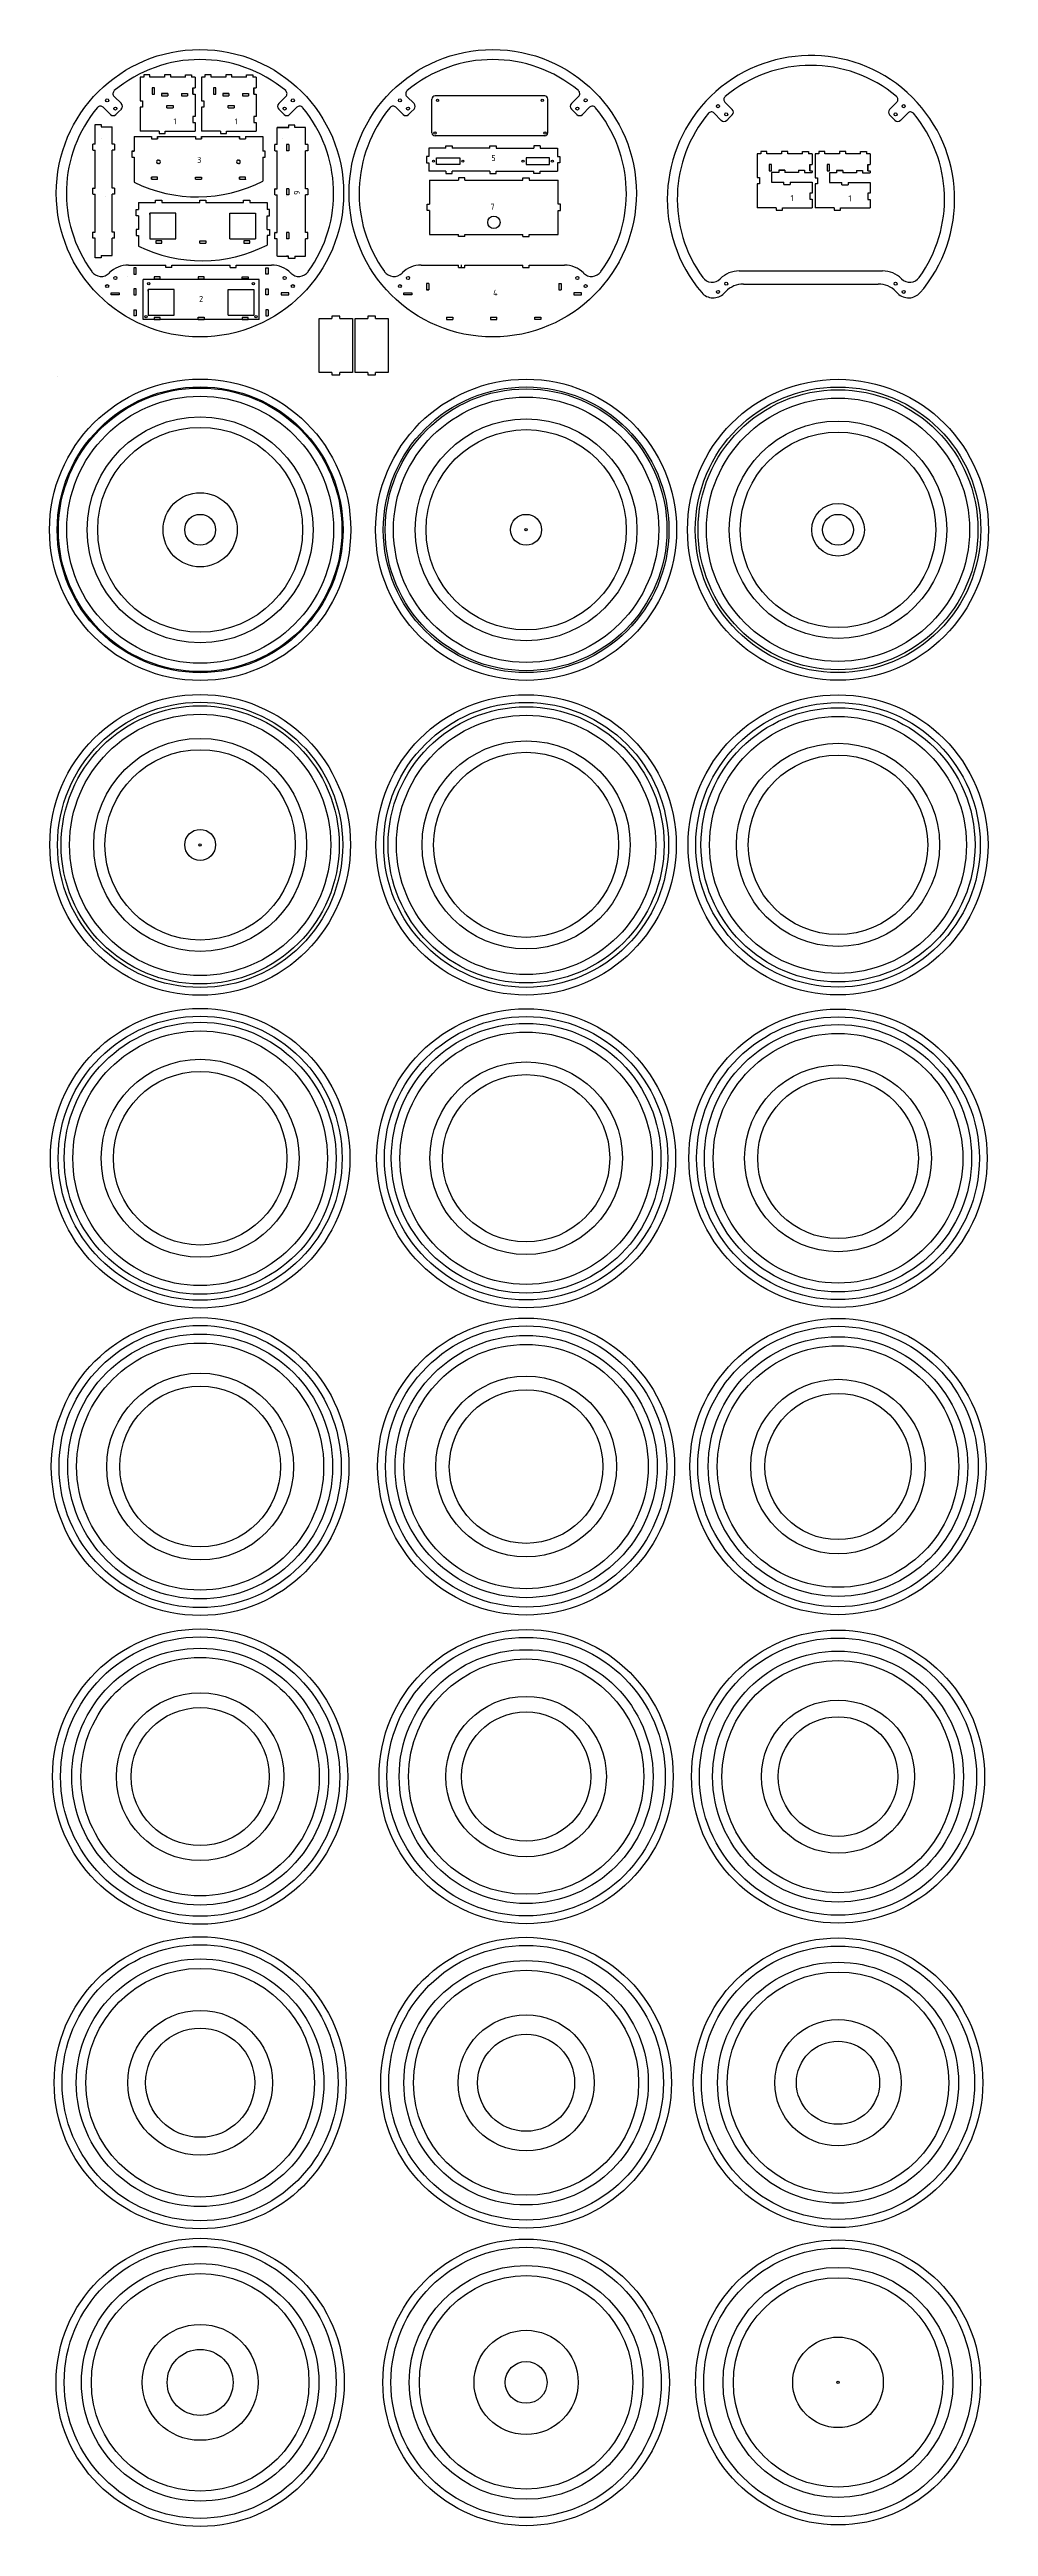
# Model space of a CAD drawing. Header units: millimetres. Extents: x -5261 to 3889, y -3405 to 1689.
# Drawn here: x 1197 to 2412, y -3270 to -65 of the extents above; entities that cross this region are included whole.
import ezdxf

# ---------------------------------------------------------------- set-up
doc = ezdxf.new("R2010")
doc.units = ezdxf.units.MM
doc.layers.add('Capa1', color=7, linetype='Continuous')
doc.layers.add('Predeterminado', color=7, linetype='Continuous')

msp = doc.modelspace()

# ---------------------------------------------------------------- texts
at = {"layer": 'Predeterminado', "char_height": 7.8, "attachment_point": 1}
for s, insert, width in [('{\\fSolid Edge ISO|b0||i0||c0|p34;\\C7;\\H7.8;\\W1.;1}', (1357.1, -153.9), 3.51), ('{\\fSolid Edge ISO|b0||i0||c0|p34;\\C7;\\H7.8;\\W1.;1}', (1436.4, -153.9), 3.51), ('{\\fSolid Edge ISO|b0||i0||c0|p34;\\C7;\\H7.8;\\W1.;3}', (1387.8, -203.7), 4.485), ('{\\fSolid Edge ISO|b0||i0||c0|p34;\\C7;\\H7.8;\\W1.;5}', (1768.7, -201.2), 4.875), ('{\\fSolid Edge ISO|b0||i0||c0|p34;\\C7;\\H7.8;\\W1.;1}', (2156.1, -253.1), 3.51), ('{\\fSolid Edge ISO|b0||i0||c0|p34;\\C7;\\H7.8;\\W1.;1}', (2231.1, -253.3), 3.51), ('{\\fSolid Edge ISO|b0||i0||c0|p34;\\C7;\\H7.8;\\W1.;7}', (1767.5, -264.2), 5.46), ('{\\fSolid Edge ISO|b0||i0||c0|p34;\\C7;\\H7.8;\\W1.;2}', (1390.3, -383.6), 5.265), ('{\\fSolid Edge ISO|b0||i0||c0|p34;\\C7;\\H7.8;\\W1.;4}', (1771, -375.7), 5.07)]:
    msp.add_mtext(s, dxfattribs=dict(at, insert=insert, width=width))
at = {"layer": 'Predeterminado', "insert": (1520.9, -247.3), "char_height": 7.8, "width": 5.265, "attachment_point": 1, "rotation": 270}
msp.add_mtext('{\\fSolid Edge ISO|b0||i0||c0|p34;\\C7;\\H7.8;\\W1.;6}', dxfattribs=at)

# ---------------------------------------------------------------- linework, layer by layer
at = {"layer": 'Capa1', "color": 7, "linetype": 'Continuous'}
for p, q in [((1276.7, -382.4), (1276.7, -379.4)), ((1276.7, -379.4), (1286.7, -379.4)), ((1286.7, -382.4), (1276.7, -382.4)), ((1286.7, -379.4), (1286.7, -382.4)), ((1506.4, -379.4), (1496.4, -379.4)), ((1496.4, -379.4), (1496.4, -382.4)), ((1496.4, -382.4), (1506.4, -382.4)), ((1506.4, -382.4), (1506.4, -379.4)), ((1655.6, -382.4), (1655.6, -379.4)), ((1655.6, -379.4), (1665.6, -379.4)), ((1665.6, -382.4), (1655.6, -382.4)), ((1665.6, -379.4), (1665.6, -382.4)), ((1885.4, -379.4), (1875.4, -379.4)), ((1875.4, -379.4), (1875.4, -382.4)), ((1875.4, -382.4), (1885.4, -382.4)), ((1885.4, -382.4), (1885.4, -379.4)), ((1545.9, -412.8), (1562.4, -412.8)), ((1545.9, -482.8), (1545.9, -412.8)), ((1572.4, -409.8), (1562.4, -409.8)), ((1562.4, -409.8), (1562.4, -412.8)), ((1572.4, -412.8), (1572.4, -409.8)), ((1572.4, -412.8), (1588.9, -412.8)), ((1588.9, -412.8), (1588.9, -482.8)), ((1592.3, -412.8), (1608.8, -412.8)), ((1592.3, -482.8), (1592.3, -412.8)), ((1618.8, -409.8), (1608.8, -409.8)), ((1608.8, -409.8), (1608.8, -412.8)), ((1618.8, -412.8), (1618.8, -409.8)), ((1618.8, -412.8), (1635.3, -412.8)), ((1635.3, -412.8), (1635.3, -482.8)), ((1562.4, -482.8), (1545.9, -482.8)), ((1562.4, -482.8), (1562.4, -485.8)), ((1562.4, -485.8), (1572.4, -485.8)), ((1572.4, -485.8), (1572.4, -482.8)), ((1588.9, -482.8), (1572.4, -482.8)), ((1608.8, -482.8), (1592.3, -482.8)), ((1608.8, -482.8), (1608.8, -485.8)), ((1608.8, -485.8), (1618.8, -485.8)), ((1618.8, -485.8), (1618.8, -482.8)), ((1635.3, -482.8), (1618.8, -482.8))]:
    msp.add_line(p, q, dxfattribs=at)
for centre, radius in [((1391.7, -686.3), 195), ((1391.7, -686.3), 185), ((1391.7, -686.3), 183.5), ((1813.7, -686.3), 194.9), ((1813.7, -686.3), 184.9), ((1813.7, -686.3), 182.4), ((2217.5, -686.3), 194.8), ((2217.5, -686.3), 184.8), ((2217.5, -686.3), 181.2), ((1391.7, -686.3), 172.8), ((1391.7, -686.3), 146.2), ((1813.7, -686.3), 171.7), ((1813.7, -686.3), 143.5), ((2217.5, -686.3), 170.4), ((1391.7, -686.3), 132.6), ((1813.7, -686.3), 129.6), ((2217.5, -686.3), 140.7), ((2217.5, -686.3), 126.5), ((1391.7, -686.3), 48), ((1391.7, -686.3), 20), ((1813.7, -686.3), 20), ((2217.5, -686.3), 34.1), ((2217.5, -686.3), 20), ((1813.7, -686.3), 1.5), ((1391.7, -1094.1), 194.6), ((1391.7, -1094.1), 184.6), ((1391.7, -1094.1), 180), ((1391.7, -1094.1), 169.1), ((1813.7, -1094.1), 194.4), ((1813.7, -1094.1), 184.4), ((1813.7, -1094.1), 178.7), ((1813.7, -1094.1), 167.8), ((2217.5, -1094.1), 194.2), ((2217.5, -1094.1), 184.1), ((2217.5, -1094.1), 177.4), ((2217.5, -1094.1), 166.3), ((1391.7, -1094.1), 137.8), ((1813.7, -1094.1), 134.7), ((1391.7, -1094.1), 123.2), ((1813.7, -1094.1), 119.8), ((2217.5, -1094.1), 131.5), ((2217.5, -1094.1), 116.1), ((1391.7, -1094.1), 20), ((1391.7, -1094.1), 1.5), ((1391.7, -1499.7), 193.9), ((1813.7, -1499.7), 193.5), ((2217.5, -1499.7), 193.1), ((1391.7, -1499.7), 183.8), ((1391.7, -1499.7), 176), ((1391.7, -1499.7), 164.8), ((1813.7, -1499.7), 183.4), ((1813.7, -1499.7), 174.5), ((1813.7, -1499.7), 163.3), ((2217.5, -1499.7), 183), ((2217.5, -1499.7), 173), ((2217.5, -1499.7), 161.6), ((1391.7, -1499.7), 128.1), ((1813.7, -1499.7), 124.6), ((1391.7, -1499.7), 112.3), ((1813.7, -1499.7), 108.3), ((2217.5, -1499.7), 120.9), ((2217.5, -1499.7), 104), ((1391.7, -1898.7), 192.7), ((1391.7, -1898.7), 182.6), ((1391.7, -1898.7), 171.4), ((1813.7, -1898.7), 192.2), ((1813.7, -1898.7), 182), ((1813.7, -1898.7), 169.7), ((2217.5, -1898.7), 191.7), ((2217.5, -1898.7), 181.5), ((2217.5, -1898.7), 168), ((1391.7, -1898.7), 159.9), ((1813.7, -1898.7), 158.1), ((2217.5, -1898.7), 156.3), ((1391.7, -1898.7), 120.9), ((1391.7, -1898.7), 104), ((1813.7, -1898.7), 117), ((2217.5, -1898.7), 112.9), ((1813.7, -1898.7), 99.4), ((2217.5, -1898.7), 94.6), ((1391.7, -2300), 191.1), ((1813.7, -2300), 190.4), ((2217.5, -2300), 189.7), ((1391.7, -2300), 180.8), ((1391.7, -2300), 166.2), ((1391.7, -2300), 154.3), ((1813.7, -2300), 180.2), ((1813.7, -2300), 164.3), ((1813.7, -2300), 152.3), ((2217.5, -2300), 179.4), ((2217.5, -2300), 162.4), ((2217.5, -2300), 150.2), ((1391.7, -2300), 108.5), ((1391.7, -2300), 89.3), ((1813.7, -2300), 103.9), ((2217.5, -2300), 99), ((1813.7, -2300), 83.7), ((2217.5, -2300), 77.5), ((1391.7, -2696.2), 189), ((1391.7, -2696.2), 178.7), ((1813.7, -2696.2), 188.2), ((1813.7, -2696.2), 177.8), ((2217.5, -2696.2), 187.4), ((2217.5, -2696.2), 176.9), ((1391.7, -2696.2), 160.3), ((1391.7, -2696.2), 148), ((1813.7, -2696.2), 158.2), ((1813.7, -2696.2), 145.7), ((2217.5, -2696.2), 156), ((2217.5, -2696.2), 143.3), ((1391.7, -2696.2), 93.7), ((1391.7, -2696.2), 70.6), ((1813.7, -2696.2), 88), ((2217.5, -2696.2), 81.8), ((1813.7, -2696.2), 62.8), ((2217.5, -2696.2), 53.8), ((1391.7, -3084), 186.5), ((1391.7, -3084), 176), ((1813.7, -3084), 185.5), ((1813.7, -3084), 175), ((2217.5, -3084), 184.5), ((2217.5, -3084), 173.9), ((1391.7, -3084), 153.7), ((1391.7, -3084), 140.8), ((1813.7, -3084), 151.3), ((1813.7, -3084), 138.2), ((2217.5, -3084), 148.8), ((2217.5, -3084), 135.5), ((1391.7, -3084), 75), ((1391.7, -3084), 42.7), ((1813.7, -3084), 67.4), ((2217.5, -3084), 58.6), ((1813.7, -3084), 27.1), ((2217.5, -3084), 1.5)]:
    msp.add_circle(centre, radius, dxfattribs=at)
at = {"layer": 'Predeterminado', "color": 7, "linetype": 'Continuous'}
for p, q in [((1289.7, -134.7), (1280.3, -125.3)), ((1318.6, -100.3), (1314.1, -100.3)), ((1314.1, -100.3), (1314.1, -131.3)), ((1326.6, -97.3), (1318.6, -97.3)), ((1318.6, -97.3), (1318.6, -100.3)), ((1326.6, -100.3), (1326.6, -97.3)), ((1332.6, -100.3), (1326.6, -100.3)), ((1345.6, -100.3), (1326.6, -100.3)), ((1332.6, -114.3), (1329.6, -114.3)), ((1329.6, -114.3), (1329.6, -122.3)), ((1329.6, -122.3), (1332.6, -122.3)), ((1332.6, -122.3), (1332.6, -114.3)), ((1341.7, -121.8), (1349.7, -121.8)), ((1349.7, -121.8), (1341.7, -121.8)), ((1341.7, -121.8), (1341.7, -124.8)), ((1341.7, -124.8), (1349.7, -124.8)), ((1353.6, -97.3), (1345.6, -97.3)), ((1345.6, -97.3), (1345.6, -100.3)), ((1349.7, -121.8), (1349.7, -124.8)), ((1353.6, -100.3), (1353.6, -97.3)), ((1372.6, -100.3), (1353.6, -100.3)), ((1367.4, -121.8), (1367.4, -124.8)), ((1367.4, -121.8), (1375.2, -121.8)), ((1367.4, -124.8), (1375.2, -124.8)), ((1372.6, -100.3), (1372.6, -97.3)), ((1372.6, -97.3), (1380.6, -97.3)), ((1375.2, -121.8), (1375.2, -124.8)), ((1380.6, -97.3), (1380.6, -100.3)), ((1385.1, -100.3), (1380.6, -100.3)), ((1382.1, -114.3), (1385.1, -114.3)), ((1382.1, -122.3), (1382.1, -114.3)), ((1382.1, -114.3), (1382.1, -122.3)), ((1382.1, -122.3), (1385.1, -122.3)), ((1385.1, -100.3), (1385.1, -114.3)), ((1385.1, -122.3), (1385.1, -124.8)), ((1385.1, -124.8), (1385.1, -137.3)), ((1397.9, -100.3), (1393.4, -100.3)), ((1393.4, -100.3), (1393.4, -131.3)), ((1405.9, -97.3), (1397.9, -97.3)), ((1397.9, -97.3), (1397.9, -100.3)), ((1405.9, -100.3), (1405.9, -97.3)), ((1411.9, -100.3), (1405.9, -100.3)), ((1424.9, -100.3), (1405.9, -100.3)), ((1411.9, -114.3), (1408.9, -114.3)), ((1408.9, -114.3), (1408.9, -122.3)), ((1408.9, -122.3), (1411.9, -122.3)), ((1411.9, -122.3), (1411.9, -114.3)), ((1421, -121.8), (1429, -121.8)), ((1429, -121.8), (1421, -121.8)), ((1421, -121.8), (1421, -124.8)), ((1421, -124.8), (1429, -124.8)), ((1432.9, -97.3), (1424.9, -97.3)), ((1424.9, -97.3), (1424.9, -100.3)), ((1429, -121.8), (1429, -124.8)), ((1432.9, -100.3), (1432.9, -97.3)), ((1451.9, -100.3), (1432.9, -100.3)), ((1446.7, -121.8), (1446.7, -124.8)), ((1446.7, -121.8), (1454.5, -121.8)), ((1446.7, -124.8), (1454.5, -124.8)), ((1451.9, -100.3), (1451.9, -97.3)), ((1451.9, -97.3), (1459.9, -97.3)), ((1454.5, -121.8), (1454.5, -124.8)), ((1459.9, -97.3), (1459.9, -100.3)), ((1464.4, -100.3), (1459.9, -100.3)), ((1461.4, -114.3), (1464.4, -114.3)), ((1461.4, -122.3), (1461.4, -114.3)), ((1461.4, -114.3), (1461.4, -122.3)), ((1461.4, -122.3), (1464.4, -122.3)), ((1464.4, -100.3), (1464.4, -114.3)), ((1464.4, -122.3), (1464.4, -124.8)), ((1464.4, -124.8), (1464.4, -137.3)), ((1493.4, -134.7), (1502.8, -125.3)), ((1668.6, -134.7), (1659.3, -125.3)), ((1837.8, -124.8), (1695.8, -124.8)), ((1872.4, -134.7), (1881.7, -125.3)), ((1275.5, -148.9), (1266.1, -139.5)), ((1286.1, -145.3), (1282.6, -148.9)), ((1286.1, -145.3), (1289.7, -141.8)), ((1314.1, -131.3), (1317.1, -131.3)), ((1314.1, -139.3), (1314.1, -170.3)), ((1317.1, -139.3), (1314.1, -139.3)), ((1317.1, -131.3), (1317.1, -139.3)), ((1348.6, -140.3), (1348.6, -137.3)), ((1348.6, -137.3), (1356.6, -137.3)), ((1348.6, -140.3), (1356.6, -140.3)), ((1356.6, -137.3), (1356.6, -140.3)), ((1385.1, -151.3), (1382.1, -151.3)), ((1382.1, -151.3), (1382.1, -159.3)), ((1382.1, -159.3), (1385.1, -159.3)), ((1385.1, -137.3), (1385.1, -151.3)), ((1385.1, -159.3), (1385.1, -170.3)), ((1393.4, -131.3), (1396.4, -131.3)), ((1393.4, -139.3), (1393.4, -170.3)), ((1396.4, -139.3), (1393.4, -139.3)), ((1396.4, -131.3), (1396.4, -139.3)), ((1427.9, -140.3), (1427.9, -137.3)), ((1427.9, -137.3), (1435.9, -137.3)), ((1427.9, -140.3), (1435.9, -140.3)), ((1435.9, -137.3), (1435.9, -140.3)), ((1464.4, -151.3), (1461.4, -151.3)), ((1461.4, -151.3), (1461.4, -159.3)), ((1461.4, -159.3), (1464.4, -159.3)), ((1464.4, -137.3), (1464.4, -151.3)), ((1464.4, -159.3), (1464.4, -170.3)), ((1496.9, -145.3), (1493.4, -141.8)), ((1496.9, -145.3), (1500.5, -148.9)), ((1507.5, -148.9), (1516.9, -139.5)), ((1654.5, -148.9), (1645.1, -139.5)), ((1665.1, -145.3), (1661.6, -148.9)), ((1665.1, -145.3), (1668.6, -141.8)), ((1691.8, -172.5), (1691.8, -128.8)), ((1841.8, -172.5), (1841.8, -128.8)), ((1875.9, -145.3), (1872.4, -141.8)), ((1875.9, -145.3), (1879.4, -148.9)), ((1886.5, -148.9), (1895.9, -139.5)), ((2066.4, -156.4), (2057, -147)), ((2066.4, -156.4), (2057, -147)), ((2080.5, -142.2), (2071.1, -132.8)), ((2080.5, -142.2), (2071.1, -132.8)), ((2077, -152.8), (2073.5, -156.4)), ((2077, -152.8), (2073.5, -156.4)), ((2077, -152.8), (2080.5, -149.3)), ((2077, -152.8), (2080.5, -149.3)), ((2284.2, -142.2), (2293.6, -132.8)), ((2284.2, -142.2), (2293.6, -132.8)), ((2287.8, -152.8), (2284.2, -149.3)), ((2287.8, -152.8), (2284.2, -149.3)), ((2287.8, -152.8), (2291.3, -156.4)), ((2287.8, -152.8), (2291.3, -156.4)), ((2298.4, -156.4), (2307.8, -147)), ((2298.4, -156.4), (2307.8, -147)), ((1253.2, -187), (1252.7, -187)), ((1252.7, -195), (1252.7, -187)), ((1255.7, -187), (1253.2, -187)), ((1255.7, -164.7), (1255.7, -161.7)), ((1255.7, -161.7), (1263.7, -161.7)), ((1255.7, -187), (1255.7, -164.7)), ((1263.5, -179.5), (1263.4, -179.6)), ((1263.7, -161.7), (1263.7, -164.7)), ((1263.7, -164.7), (1277.7, -164.7)), ((1277.7, -187), (1277.7, -164.7)), ((1280.7, -187), (1277.7, -187)), ((1280.7, -187), (1280.7, -195)), ((1306.3, -177.1), (1328.7, -177.1)), ((1306.3, -177.1), (1306.3, -196.1)), ((1338.6, -170.3), (1314.1, -170.3)), ((1328.7, -177.1), (1328.7, -180.1)), ((1328.7, -177.3), (1328.7, -180)), ((1328.7, -180.1), (1336.5, -180.1)), ((1336.5, -177.1), (1336.5, -180.1)), ((1336.5, -177.1), (1385.7, -177.1)), ((1336.5, -180), (1336.5, -177.3)), ((1338.6, -170.3), (1338.6, -173.3)), ((1338.6, -173.3), (1346.6, -173.3)), ((1346.6, -170.3), (1385.1, -170.3)), ((1346.6, -173.3), (1346.6, -170.3)), ((1385.7, -177.1), (1385.7, -180.1)), ((1385.7, -177.3), (1385.7, -180.1)), ((1385.7, -180.1), (1393.5, -180.1)), ((1385.7, -180.1), (1393.5, -180.1)), ((1417.9, -170.3), (1393.4, -170.3)), ((1393.5, -177.1), (1442.6, -177.1)), ((1393.5, -177.1), (1393.5, -180.1)), ((1393.5, -180.1), (1393.5, -177.3)), ((1417.9, -170.3), (1417.9, -173.3)), ((1417.9, -173.3), (1425.9, -173.3)), ((1425.9, -170.3), (1464.4, -170.3)), ((1425.9, -173.3), (1425.9, -170.3)), ((1442.6, -177.1), (1442.6, -180.1)), ((1442.6, -180), (1442.6, -177.3)), ((1442.6, -180.1), (1450.4, -180.1)), ((1450.4, -177.1), (1450.4, -180.1)), ((1450.4, -177.1), (1472.9, -177.1)), ((1450.4, -177.3), (1450.4, -180)), ((1472.9, -177.1), (1472.9, -196.1)), ((1488.7, -187.8), (1488.2, -187.8)), ((1488.2, -195.8), (1488.2, -187.8)), ((1491.2, -187.8), (1488.7, -187.8)), ((1491.7, -165.5), (1491.2, -165.5)), ((1491.2, -187.8), (1491.2, -165.5)), ((1506.2, -165.5), (1491.7, -165.5)), ((1491.7, -165.5), (1503.7, -165.5)), ((1498.2, -179.5), (1498.3, -179.6)), ((1503.7, -165.5), (1506.7, -165.5)), ((1506.7, -187.8), (1503.7, -187.8)), ((1503.7, -187.8), (1503.7, -195.8)), ((1514.2, -162.5), (1506.2, -162.5)), ((1506.2, -162.5), (1506.2, -165.5)), ((1506.7, -187.8), (1506.7, -195.8)), ((1514.2, -165.5), (1514.2, -162.5)), ((1528.2, -165.5), (1514.2, -165.5)), ((1528.2, -187.8), (1528.2, -165.5)), ((1531.2, -187.8), (1528.2, -187.8)), ((1531.2, -187.8), (1531.2, -195.8)), ((1709.8, -192.2), (1687.8, -192.2)), ((1687.8, -192.2), (1687.8, -203.2)), ((1837.8, -176.5), (1695.8, -176.5)), ((1709.8, -192.2), (1709.8, -189.2)), ((1709.8, -189.2), (1717.8, -189.2)), ((1717.8, -189.2), (1717.8, -192.2)), ((1766.8, -192.2), (1717.8, -192.2)), ((1766.8, -192.2), (1766.8, -189.2)), ((1766.8, -189.2), (1774.8, -189.2)), ((1774.8, -189.2), (1774.8, -192.2)), ((1774.8, -192.2), (1823.8, -192.2)), ((1831.8, -189.2), (1823.8, -189.2)), ((1823.8, -189.2), (1823.8, -192.2)), ((1831.8, -189.2), (1831.8, -192.2)), ((1831.8, -192.2), (1854.4, -192.2)), ((1854.4, -192.2), (1854.4, -203.2)), ((1253.2, -195), (1252.7, -195)), ((1253.2, -195), (1255.7, -195)), ((1255.7, -244), (1255.7, -195)), ((1280.7, -195), (1277.7, -195)), ((1277.7, -244), (1277.7, -195)), ((1303.3, -196.1), (1306.3, -196.1)), ((1306.3, -196.1), (1303.3, -196.1)), ((1303.3, -196.1), (1303.3, -204.1)), ((1303.3, -204.1), (1306.3, -204.1)), ((1306.3, -204.1), (1306.3, -232.6)), ((1337.9, -207.9), (1336.7, -207.9)), ((1337.9, -212.3), (1336.7, -212.3)), ((1337.9, -207.9), (1339.1, -207.9)), ((1337.9, -212.3), (1339.1, -212.3)), ((1441.2, -207.9), (1440, -207.9)), ((1441.2, -212.3), (1440, -212.3)), ((1441.2, -207.9), (1442.4, -207.9)), ((1441.2, -212.3), (1442.4, -212.3)), ((1475.9, -196.1), (1472.9, -196.1)), ((1472.9, -204.1), (1472.9, -232.6)), ((1472.9, -204.1), (1475.9, -204.1)), ((1475.9, -204.1), (1475.9, -196.1)), ((1488.7, -195.8), (1488.2, -195.8)), ((1488.7, -195.8), (1491.2, -195.8)), ((1491.2, -244.8), (1491.2, -195.8)), ((1506.7, -195.8), (1503.7, -195.8)), ((1531.2, -195.8), (1528.2, -195.8)), ((1528.2, -244.8), (1528.2, -195.8)), ((1687.8, -203.2), (1684.8, -203.2)), ((1684.8, -203.2), (1684.8, -211.2)), ((1684.8, -211.2), (1687.8, -211.2)), ((1687.8, -211.2), (1687.8, -222.2)), ((1709.8, -222.2), (1687.8, -222.2)), ((1697.8, -213.4), (1697.8, -204.9)), ((1697.8, -204.9), (1727.8, -204.9)), ((1727.8, -213.4), (1697.8, -213.4)), ((1709.8, -222.2), (1709.8, -225.2)), ((1766.8, -222.2), (1717.8, -222.2)), ((1717.8, -225.2), (1717.8, -222.2)), ((1727.8, -204.9), (1727.8, -213.4)), ((1766.8, -222.2), (1766.8, -225.2)), ((1774.8, -225.2), (1774.8, -222.2)), ((1774.8, -222.2), (1823.8, -222.2)), ((1843.8, -204.9), (1813.8, -204.9)), ((1813.8, -204.9), (1813.8, -213.4)), ((1813.8, -213.4), (1843.8, -213.4)), ((1823.8, -225.2), (1823.8, -222.2)), ((1831.8, -222.2), (1854.4, -222.2)), ((1831.8, -225.2), (1831.8, -222.2)), ((1843.8, -213.4), (1843.8, -204.9)), ((1854.4, -203.2), (1857.4, -203.2)), ((1854.4, -211.2), (1854.4, -222.2)), ((1857.4, -211.2), (1854.4, -211.2)), ((1857.4, -203.2), (1857.4, -211.2)), ((2117.5, -199.5), (2113, -199.5)), ((2113, -199.5), (2113, -230.5)), ((2125.5, -196.5), (2117.5, -196.5)), ((2117.5, -196.5), (2117.5, -199.5)), ((2125.5, -199.5), (2125.5, -196.5)), ((2131.5, -199.5), (2125.5, -199.5)), ((2144.5, -199.5), (2125.5, -199.5)), ((2131.5, -213.5), (2128.5, -213.5)), ((2128.5, -213.5), (2128.5, -221.5)), ((2128.5, -221.5), (2131.5, -221.5)), ((2131.5, -221.5), (2131.5, -213.5)), ((2131.5, -224), (2131.5, -236.5)), ((2140.7, -224), (2131.5, -224)), ((2140.7, -221), (2148.7, -221)), ((2148.7, -221), (2140.7, -221)), ((2140.7, -221), (2140.7, -224)), ((2152.5, -196.5), (2144.5, -196.5)), ((2144.5, -196.5), (2144.5, -199.5)), ((2148.7, -221), (2148.7, -224)), ((2166.3, -224), (2148.7, -224)), ((2152.5, -199.5), (2152.5, -196.5)), ((2171.5, -199.5), (2152.5, -199.5)), ((2166.3, -221), (2166.3, -224)), ((2166.3, -221), (2174.2, -221)), ((2171.5, -199.5), (2171.5, -196.5)), ((2171.5, -196.5), (2179.5, -196.5)), ((2174.2, -221), (2174.2, -224)), ((2174.2, -224), (2184, -224)), ((2179.5, -196.5), (2179.5, -199.5)), ((2184, -199.5), (2179.5, -199.5)), ((2181, -213.5), (2184, -213.5)), ((2181, -221.5), (2181, -213.5)), ((2181, -213.5), (2181, -221.5)), ((2181, -221.5), (2184, -221.5)), ((2184, -199.5), (2184, -213.5)), ((2184, -221.5), (2184, -224)), ((2192.6, -199.7), (2188.1, -199.7)), ((2188.1, -199.7), (2188.1, -230.7)), ((2200.6, -196.7), (2192.6, -196.7)), ((2192.6, -196.7), (2192.6, -199.7)), ((2200.6, -199.7), (2200.6, -196.7)), ((2206.6, -199.7), (2200.6, -199.7)), ((2219.6, -199.7), (2200.6, -199.7)), ((2206.6, -213.7), (2203.6, -213.7)), ((2203.6, -213.7), (2203.6, -221.7)), ((2203.6, -221.7), (2206.6, -221.7)), ((2206.6, -221.7), (2206.6, -213.7)), ((2206.6, -224.2), (2206.6, -236.7)), ((2215.7, -224.2), (2206.6, -224.2)), ((2215.7, -221.2), (2223.7, -221.2)), ((2223.7, -221.2), (2215.7, -221.2)), ((2215.7, -221.2), (2215.7, -224.2)), ((2227.6, -196.7), (2219.6, -196.7)), ((2219.6, -196.7), (2219.6, -199.7)), ((2223.7, -221.2), (2223.7, -224.2)), ((2241.4, -224.2), (2223.7, -224.2)), ((2227.6, -199.7), (2227.6, -196.7)), ((2246.6, -199.7), (2227.6, -199.7)), ((2241.4, -221.2), (2241.4, -224.2)), ((2241.4, -221.2), (2249.2, -221.2)), ((2246.6, -199.7), (2246.6, -196.7)), ((2246.6, -196.7), (2254.6, -196.7)), ((2249.2, -221.2), (2249.2, -224.2)), ((2249.2, -224.2), (2259.1, -224.2)), ((2254.6, -196.7), (2254.6, -199.7)), ((2259.1, -199.7), (2254.6, -199.7)), ((2256.1, -213.7), (2259.1, -213.7)), ((2256.1, -221.7), (2256.1, -213.7)), ((2256.1, -213.7), (2256.1, -221.7)), ((2256.1, -221.7), (2259.1, -221.7)), ((2259.1, -199.7), (2259.1, -213.7)), ((2259.1, -221.7), (2259.1, -224.2)), ((1253.2, -244), (1252.7, -244)), ((1252.7, -252), (1252.7, -244)), ((1253.2, -252), (1252.7, -252)), ((1253.2, -244), (1255.7, -244)), ((1253.2, -252), (1255.7, -252)), ((1255.7, -300.9), (1255.7, -252)), ((1268.8, -254.8), (1268.7, -254.8)), ((1280.7, -244), (1277.7, -244)), ((1277.7, -300.9), (1277.7, -252)), ((1280.7, -252), (1277.7, -252)), ((1280.7, -244), (1280.7, -252)), ((1306.3, -232.6), (1306.3, -236.5)), ((1328.7, -232.6), (1328.7, -229.8)), ((1336.5, -229.9), (1328.7, -229.9)), ((1328.7, -229.9), (1328.7, -232.6)), ((1328.7, -232.6), (1336.5, -232.6)), ((1336.5, -232.6), (1336.5, -229.9)), ((1336.5, -232.6), (1336.7, -232.6)), ((1336.7, -232.8), (1336.7, -232.6)), ((1385.7, -232.6), (1385.7, -229.8)), ((1385.7, -229.8), (1393.5, -229.8)), ((1385.7, -232.6), (1385.7, -229.8)), ((1385.7, -232.6), (1393.5, -232.6)), ((1393.5, -229.8), (1393.5, -232.6)), ((1393.5, -229.8), (1393.5, -232.6)), ((1442.6, -232.6), (1442.6, -229.8)), ((1450.4, -229.9), (1442.6, -229.9)), ((1442.6, -229.9), (1442.6, -232.6)), ((1442.6, -232.6), (1450.4, -232.6)), ((1450.4, -232.6), (1450.4, -229.9)), ((1450.4, -232.6), (1450.7, -232.6)), ((1450.7, -232.8), (1450.7, -232.6)), ((1456.5, -242.3), (1456.5, -242.3)), ((1472.9, -232.6), (1472.9, -235.1)), ((1488.7, -244.8), (1488.2, -244.8)), ((1488.2, -252.8), (1488.2, -244.8)), ((1488.7, -252.8), (1488.2, -252.8)), ((1488.7, -244.8), (1491.2, -244.8)), ((1488.7, -252.8), (1491.2, -252.8)), ((1491.2, -301.7), (1491.2, -252.8)), ((1503.5, -254.8), (1503.6, -254.8)), ((1506.7, -244.8), (1503.7, -244.8)), ((1503.7, -244.8), (1503.7, -252.8)), ((1506.7, -252.8), (1503.7, -252.8)), ((1506.7, -244.8), (1506.7, -252.8)), ((1531.2, -244.8), (1528.2, -244.8)), ((1528.2, -301.7), (1528.2, -252.8)), ((1531.2, -252.8), (1528.2, -252.8)), ((1531.2, -244.8), (1531.2, -252.8)), ((1688.7, -233.9), (1688.7, -264.9)), ((1688.7, -233.9), (1726.3, -233.9)), ((1709.8, -225.2), (1717.8, -225.2)), ((1734.3, -230.9), (1726.3, -230.9)), ((1726.3, -230.9), (1726.3, -233.9)), ((1734.3, -233.9), (1734.3, -230.9)), ((1734.3, -233.9), (1809.6, -233.9)), ((1766.8, -225.2), (1774.8, -225.2)), ((1809.6, -233.9), (1809.6, -230.9)), ((1809.6, -230.9), (1817.6, -230.9)), ((1817.6, -230.9), (1817.6, -233.9)), ((1817.6, -233.9), (1855.3, -233.9)), ((1831.8, -225.2), (1823.8, -225.2)), ((1855.3, -264.9), (1855.3, -233.9)), ((2113, -230.5), (2116, -230.5)), ((2113, -238.5), (2113, -269.5)), ((2116, -238.5), (2113, -238.5)), ((2116, -230.5), (2116, -238.5)), ((2131.5, -236.5), (2147.5, -236.5)), ((2147.5, -239.5), (2147.5, -236.5)), ((2147.5, -239.5), (2155.5, -239.5)), ((2155.5, -236.5), (2155.5, -239.5)), ((2155.5, -236.5), (2184, -236.5)), ((2184, -250.5), (2181, -250.5)), ((2181, -250.5), (2181, -258.5)), ((2184, -236.5), (2184, -250.5)), ((2188.1, -230.7), (2191.1, -230.7)), ((2188.1, -238.7), (2188.1, -269.7)), ((2191.1, -238.7), (2188.1, -238.7)), ((2191.1, -230.7), (2191.1, -238.7)), ((2206.6, -236.7), (2222.6, -236.7)), ((2222.6, -239.7), (2222.6, -236.7)), ((2222.6, -239.7), (2230.6, -239.7)), ((2230.6, -236.7), (2230.6, -239.7)), ((2230.6, -236.7), (2259.1, -236.7)), ((2259.1, -250.7), (2256.1, -250.7)), ((2256.1, -250.7), (2256.1, -258.7)), ((2259.1, -236.7), (2259.1, -250.7)), ((1308.8, -279.9), (1308.8, -271.9)), ((1308.8, -271.9), (1311.8, -271.9)), ((1311.8, -279.9), (1308.8, -279.9)), ((1311.8, -262.7), (1334.1, -262.7)), ((1311.8, -262.7), (1311.8, -271.9)), ((1311.8, -279.9), (1311.8, -297.5)), ((1326.7, -276.3), (1326.7, -309.7)), ((1360.1, -276.3), (1326.7, -276.3)), ((1339.2, -276.3), (1326.7, -276.3)), ((1326.7, -278.4), (1326.7, -276.3)), ((1334.1, -262.7), (1334.1, -259.7)), ((1334.1, -259.7), (1342.1, -259.7)), ((1342.1, -259.7), (1342.1, -262.7)), ((1342.1, -262.7), (1391.1, -262.7)), ((1360.1, -309.7), (1360.1, -276.3)), ((1391.1, -262.7), (1391.1, -259.7)), ((1391.1, -259.7), (1399.1, -259.7)), ((1399.1, -259.7), (1399.1, -262.7)), ((1399.1, -262.7), (1448, -262.7)), ((1430.1, -309.7), (1430.1, -276.3)), ((1430.1, -276.3), (1463.4, -276.3)), ((1448, -262.7), (1448, -259.7)), ((1448, -259.7), (1456, -259.7)), ((1456, -259.7), (1456, -262.7)), ((1456, -262.7), (1478.4, -262.7)), ((1463.4, -276.3), (1463.4, -309.7)), ((1478.4, -262.7), (1478.4, -271.9)), ((1481.4, -271.9), (1478.4, -271.9)), ((1478.4, -297.5), (1478.4, -279.9)), ((1478.4, -279.9), (1481.4, -279.9)), ((1481.4, -279.9), (1481.4, -271.9)), ((1685.7, -272.9), (1685.7, -264.9)), ((1685.7, -264.9), (1688.7, -264.9)), ((1688.7, -272.9), (1685.7, -272.9)), ((1688.7, -272.9), (1688.7, -303.9)), ((1858.3, -264.9), (1855.3, -264.9)), ((1855.3, -272.9), (1858.3, -272.9)), ((1855.3, -303.9), (1855.3, -272.9)), ((1858.3, -272.9), (1858.3, -264.9)), ((2137.5, -269.5), (2113, -269.5)), ((2137.5, -269.5), (2137.5, -272.5)), ((2137.5, -272.5), (2145.5, -272.5)), ((2145.5, -269.5), (2184, -269.5)), ((2145.5, -272.5), (2145.5, -269.5)), ((2181, -258.5), (2184, -258.5)), ((2184, -258.5), (2184, -269.5)), ((2212.6, -269.7), (2188.1, -269.7)), ((2212.6, -269.7), (2212.6, -272.7)), ((2212.6, -272.7), (2220.6, -272.7)), ((2220.6, -269.7), (2259.1, -269.7)), ((2220.6, -272.7), (2220.6, -269.7)), ((2256.1, -258.7), (2259.1, -258.7)), ((2259.1, -258.7), (2259.1, -269.7)), ((1253.2, -300.9), (1252.7, -300.9)), ((1252.7, -308.9), (1252.7, -300.9)), ((1253.2, -308.9), (1252.7, -308.9)), ((1253.2, -300.9), (1255.7, -300.9)), ((1255.7, -308.9), (1253.2, -308.9)), ((1255.7, -331.3), (1255.7, -308.9)), ((1280.7, -300.9), (1277.7, -300.9)), ((1280.7, -308.9), (1277.7, -308.9)), ((1277.7, -331.3), (1277.7, -308.9)), ((1280.7, -308.9), (1280.7, -300.9)), ((1308.8, -297.5), (1308.7, -305.5)), ((1308.7, -305.5), (1311.7, -305.5)), ((1311.8, -297.5), (1308.8, -297.5)), ((1311.7, -305.5), (1311.8, -315.2)), ((1311.8, -315.2), (1311.8, -319.1)), ((1326.7, -309.7), (1360.1, -309.7)), ((1342, -312.5), (1334.2, -312.5)), ((1334.2, -312.5), (1334.2, -315.2)), ((1342, -312.5), (1334.2, -312.5)), ((1334.2, -312.5), (1334.2, -315.2)), ((1334.2, -315.2), (1342, -315.2)), ((1342, -315.2), (1342, -312.5)), ((1342, -315.2), (1342, -312.5)), ((1391.2, -315.2), (1391.2, -312.2)), ((1391.2, -312.2), (1399, -312.2)), ((1391.2, -315.2), (1391.2, -312.2)), ((1391.2, -312.2), (1399, -312.2)), ((1391.2, -315.2), (1399, -315.2)), ((1399, -312.2), (1399, -315.2)), ((1399, -312.2), (1399, -315.2)), ((1430.1, -309.7), (1463.4, -309.7)), ((1455.9, -312.5), (1448.1, -312.5)), ((1448.1, -312.5), (1448.1, -315.2)), ((1455.9, -312.5), (1448.1, -312.5)), ((1448.1, -312.5), (1448.1, -315.2)), ((1448.1, -315.2), (1455.9, -315.2)), ((1455.9, -315.2), (1455.9, -312.5)), ((1455.9, -315.2), (1455.9, -312.5)), ((1478.4, -297.5), (1481.4, -297.5)), ((1481.4, -305.5), (1478.4, -305.5)), ((1478.4, -305.5), (1478.4, -315.2)), ((1478.4, -315.2), (1478.4, -317.8)), ((1481.4, -297.5), (1481.4, -305.5)), ((1488.7, -301.7), (1488.2, -301.7)), ((1488.2, -309.7), (1488.2, -301.7)), ((1488.7, -309.7), (1488.2, -309.7)), ((1488.7, -301.7), (1491.2, -301.7)), ((1491.2, -309.7), (1488.7, -309.7)), ((1491.2, -332.1), (1491.2, -309.7)), ((1503.7, -301.7), (1503.7, -309.7)), ((1506.7, -301.7), (1503.7, -301.7)), ((1506.7, -309.7), (1503.7, -309.7)), ((1506.7, -301.7), (1506.7, -309.7)), ((1531.2, -301.7), (1528.2, -301.7)), ((1531.2, -309.7), (1528.2, -309.7)), ((1528.2, -332.1), (1528.2, -309.7)), ((1531.2, -309.7), (1531.2, -301.7)), ((1688.7, -303.9), (1726.3, -303.9)), ((1726.3, -306.9), (1726.3, -303.9)), ((1734.3, -306.9), (1726.3, -306.9)), ((1734.3, -303.9), (1809.6, -303.9)), ((1734.3, -306.9), (1734.3, -303.9)), ((1809.6, -306.9), (1809.6, -303.9)), ((1809.6, -306.9), (1817.6, -306.9)), ((1817.6, -306.9), (1817.6, -303.9)), ((1817.6, -303.9), (1855.3, -303.9)), ((1255.7, -334.3), (1255.7, -331.3)), ((1263.7, -334.3), (1255.7, -334.3)), ((1263.7, -331.3), (1277.7, -331.3)), ((1263.7, -331.3), (1263.7, -334.3)), ((1298.8, -343.7), (1302.2, -343.7)), ((1301.5, -343.7), (1347.2, -343.7)), ((1308.8, -347.4), (1305.8, -347.4)), ((1305.8, -347.4), (1305.8, -355.4)), ((1308.8, -355.4), (1308.8, -347.4)), ((1309.6, -343.7), (1347.2, -343.7)), ((1347.2, -346.7), (1347.2, -343.7)), ((1355.2, -346.7), (1347.2, -346.7)), ((1355.2, -343.7), (1430.5, -343.7)), ((1355.2, -343.7), (1430.5, -343.7)), ((1355.2, -346.7), (1355.2, -343.7)), ((1430.5, -346.7), (1430.5, -343.7)), ((1430.5, -346.7), (1438.5, -346.7)), ((1438.5, -346.7), (1438.5, -343.7)), ((1438.5, -343.7), (1476.2, -343.7)), ((1438.5, -343.7), (1484.2, -343.7)), ((1462, -324.9), (1462.1, -324.9)), ((1476.9, -355.4), (1476.9, -347.4)), ((1476.9, -347.4), (1479.9, -347.4)), ((1479.9, -347.4), (1479.9, -355.4)), ((1491.7, -332.1), (1491.2, -332.1)), ((1491.7, -332.1), (1506.2, -332.1)), ((1506.2, -332.1), (1503.7, -332.1)), ((1506.2, -335.1), (1506.2, -332.1)), ((1514.2, -335.1), (1506.2, -335.1)), ((1514.2, -332.1), (1514.2, -335.1)), ((1514.2, -332.1), (1528.2, -332.1)), ((1677.8, -343.7), (1681.2, -343.7)), ((1680.5, -343.7), (1726.2, -343.7)), ((1688.6, -343.7), (1726.2, -343.7)), ((1726.2, -346.7), (1726.2, -343.7)), ((1726.2, -346.7), (1734.2, -346.7)), ((1729.8, -343.2), (1729.8, -346.2)), ((1734.2, -343.7), (1809.5, -343.7)), ((1734.2, -343.7), (1809.5, -343.7)), ((1734.2, -346.7), (1734.2, -343.7)), ((1809.5, -346.7), (1809.5, -343.7)), ((1809.5, -346.7), (1817.5, -346.7)), ((1817.5, -346.7), (1817.5, -343.7)), ((1817.5, -343.7), (1855.1, -343.7)), ((1855.1, -343.7), (1863.2, -343.7)), ((2089.7, -351.2), (2275.1, -351.2)), ((1274.2, -353.9), (1274.1, -354)), ((1297.1, -358.7), (1297.1, -358.7)), ((1305.8, -355.4), (1308.8, -355.4)), ((1308.8, -374.4), (1305.8, -374.4)), ((1305.8, -374.4), (1305.8, -382.4)), ((1305.8, -382.4), (1308.8, -382.4)), ((1308.8, -382.4), (1308.8, -374.4)), ((1467.9, -362.4), (1317.9, -362.4)), ((1317.9, -414.1), (1317.9, -362.4)), ((1324.5, -375.1), (1324.5, -408.5)), ((1357.9, -375.1), (1324.5, -375.1)), ((1337, -375.1), (1324.5, -375.1)), ((1324.5, -377.3), (1324.5, -375.1)), ((1339.8, -358.8), (1332, -358.8)), ((1332, -358.8), (1332, -361.5)), ((1332, -361.5), (1339.8, -361.5)), ((1339.8, -361.5), (1339.8, -358.8)), ((1357.9, -408.5), (1357.9, -375.1)), ((1396.8, -358.8), (1389, -358.8)), ((1389, -358.8), (1389, -361.6)), ((1389, -361.6), (1396.8, -361.6)), ((1396.8, -361.6), (1396.8, -358.8)), ((1427.9, -408.5), (1427.9, -375.1)), ((1427.9, -375.1), (1461.2, -375.1)), ((1445.9, -358.8), (1453.7, -358.8)), ((1445.9, -361.5), (1445.9, -358.8)), ((1453.7, -361.5), (1445.9, -361.5)), ((1453.7, -358.8), (1453.7, -361.5)), ((1461.2, -375.1), (1461.2, -408.5)), ((1467.9, -414.1), (1467.9, -362.4)), ((1479.9, -355.4), (1476.9, -355.4)), ((1476.9, -382.4), (1476.9, -374.4)), ((1476.9, -374.4), (1479.9, -374.4)), ((1479.9, -382.4), (1476.9, -382.4)), ((1479.9, -374.4), (1479.9, -382.4)), ((1508.9, -353.9), (1509, -354)), ((1653.1, -353.9), (1653.1, -354)), ((1687.8, -367.7), (1684.8, -367.7)), ((1684.8, -367.7), (1684.8, -375.8)), ((1684.8, -367.7), (1684.8, -375.7)), ((1687.8, -367.7), (1684.8, -367.7)), ((1687.8, -375.7), (1684.8, -375.7)), ((1684.8, -375.7), (1687.8, -375.7)), ((1687.8, -367.7), (1687.8, -375.7)), ((1855.9, -367.7), (1858.9, -367.7)), ((1855.9, -367.7), (1855.9, -375.7)), ((1855.9, -375.7), (1858.9, -375.7)), ((1858.9, -367.7), (1858.9, -375.8)), ((1887.9, -353.9), (1887.9, -354)), ((2065, -361.5), (2064.9, -361.5)), ((2072.3, -377.8), (2069.8, -380.3)), ((2095.1, -368.4), (2269.6, -368.4)), ((2292.5, -377.8), (2295, -380.3)), ((2323.7, -379.2), (2328.5, -373.8)), ((1305.8, -401.4), (1308.8, -401.4)), ((1305.8, -401.4), (1305.8, -409.4)), ((1308.8, -409.4), (1305.8, -409.4)), ((1308.8, -401.4), (1308.8, -409.4)), ((1467.9, -414.1), (1317.9, -414.1)), ((1324.5, -408.5), (1357.9, -408.5)), ((1339.8, -411.4), (1332, -411.4)), ((1332, -411.4), (1332, -414.1)), ((1332, -414.1), (1339.8, -414.1)), ((1339.8, -414.1), (1339.8, -411.4)), ((1389, -414.1), (1389, -411.1)), ((1389, -411.1), (1396.8, -411.1)), ((1389, -414.1), (1396.8, -414.1)), ((1396.8, -411.1), (1396.8, -414.1)), ((1427.9, -408.5), (1461.2, -408.5)), ((1453.7, -411.4), (1445.9, -411.4)), ((1445.9, -411.4), (1445.9, -414.1)), ((1445.9, -414.1), (1453.7, -414.1)), ((1453.7, -414.1), (1453.7, -411.4)), ((1479.9, -401.4), (1476.9, -401.4)), ((1476.9, -401.4), (1476.9, -409.4)), ((1476.9, -409.4), (1479.9, -409.4)), ((1479.9, -401.4), (1479.9, -409.4)), ((1710.8, -411.2), (1710.8, -414.2)), ((1710.8, -411.2), (1718.8, -411.2)), ((1710.8, -414.2), (1718.8, -414.2)), ((1718.7, -411.2), (1718.7, -414)), ((1767.8, -411.2), (1767.8, -414.2)), ((1767.8, -411.2), (1775.8, -411.2)), ((1767.8, -414.2), (1775.8, -414.2)), ((1775.8, -414.2), (1775.8, -411.2)), ((1824.8, -414.2), (1824.8, -411.2)), ((1824.8, -411.2), (1832.8, -411.2)), ((1832.8, -414.2), (1824.8, -414.2)), ((1832.6, -411.2), (1832.6, -414)), ((1838.8, -423.7), (1838.8, -423.7)), ((1206.7, -488.1), (1206.7, -488.1))]:
    msp.add_line(p, q, dxfattribs=at)
for centre, radius in [((1391.5, -250.7), 186), ((1770.5, -250.7), 186), ((1271.3, -130.5), 2), ((1281.9, -141.1), 2), ((1501.1, -141.1), 2), ((1511.7, -130.5), 2), ((1650.3, -130.5), 2), ((1660.9, -141.1), 2), ((1699, -130.3), 1.5), ((1834.6, -130.3), 1.5), ((1880.1, -141.1), 2), ((1890.7, -130.5), 2), ((2062.2, -138), 2), ((2062.2, -138), 2), ((2072.8, -148.6), 2), ((2072.8, -148.6), 2), ((2292, -148.6), 2), ((2292, -148.6), 2), ((2302.6, -138), 2), ((2302.6, -138), 2), ((1695.6, -172.8), 1.5), ((1838.1, -172.8), 1.5), ((1693.8, -209.2), 1.5), ((1731.8, -209.2), 1.5), ((1809.8, -209.2), 1.5), ((1847.8, -209.2), 1.5), ((1772, -288.4), 8), ((1271.3, -370.9), 2), ((1281.9, -360.3), 2), ((1325.1, -367.9), 1.5), ((1460.7, -367.9), 1.5), ((1501.1, -360.3), 2), ((1511.7, -370.9), 2), ((1650.3, -370.9), 2), ((1660.9, -360.3), 2), ((1880.1, -360.3), 2), ((1890.7, -370.9), 2), ((2062.2, -378.4), 2), ((2062.2, -378.4), 2), ((2072.8, -367.8), 2), ((2072.8, -367.8), 2), ((2292, -367.8), 2), ((2302.6, -378.4), 2), ((1321.6, -410.3), 1.5), ((1464.1, -410.3), 1.5)]:
    msp.add_circle(centre, radius, dxfattribs=at)
for centre, radius, start, end in [((1391.5, -250.7), 173, 50.1225, 129.8775), ((1770.5, -250.7), 173, 50.1225, 129.8775), ((2182.5, -258.5), 186, 321.6808, 220.4729), ((2182.4, -258.2), 173, 50.1225, 129.8775), ((2182.4, -258.2), 173, 50.1225, 129.8775), ((1283.8, -121.8), 5, 129.8775, 225), ((1499.2, -121.8), 5, 315, 50.1225), ((1662.8, -121.8), 5, 129.8775, 225), ((1695.8, -128.8), 4, 90, 180), ((1837.8, -128.8), 4, 0, 90), ((1878.2, -121.8), 5, 315, 50.1225), ((2074.7, -129.3), 5, 129.8775, 225), ((2074.7, -129.3), 5, 129.8775, 225), ((2290.1, -129.3), 5, 315, 50.1225), ((2290.1, -129.3), 5, 315, 50.1225), ((1391.5, -250.7), 173, 140.1225, 215.9246), ((1262.6, -143), 5, 45, 140.1225), ((1279.1, -145.3), 5, 225, 315), ((1286.1, -138.3), 5, 315, 45), ((1496.9, -138.3), 5, 135, 225), ((1504, -145.3), 5, 225, 315), ((1520.5, -143), 5, 39.8775, 135), ((1391.5, -250.7), 173, 324.0754, 39.8775), ((1770.5, -250.7), 173, 140.1225, 215.9246), ((1641.6, -143), 5, 45, 140.1225), ((1658, -145.3), 5, 225, 315), ((1665.1, -138.3), 5, 315, 45), ((1875.9, -138.3), 5, 135, 225), ((1883, -145.3), 5, 225, 315), ((1899.4, -143), 5, 39.8775, 135), ((1770.5, -250.7), 173, 324.0754, 39.8775), ((2182.4, -258.2), 173, 140.1225, 215.9246), ((2053.5, -150.5), 5, 45, 140.1225), ((2053.5, -150.5), 5, 45, 140.1225), ((2069.9, -152.8), 5, 225, 315), ((2069.9, -152.8), 5, 225, 315), ((2077, -145.8), 5, 315, 45), ((2077, -145.8), 5, 315, 45), ((2287.8, -145.8), 5, 135, 225), ((2287.8, -145.8), 5, 135, 225), ((2294.8, -152.8), 5, 225, 315), ((2294.8, -152.8), 5, 225, 315), ((2311.3, -150.5), 5, 39.8775, 135), ((2311.3, -150.5), 5, 39.8775, 135), ((2182.4, -258.2), 173, 324.0754, 39.8775), ((1695.8, -172.5), 4, 180, 270), ((1837.8, -172.5), 4, 270, 0), ((1337.9, -210.1), 2.5, 118.3576, 241.6424), ((1337.9, -210.1), 2.5, 298.3576, 61.6424), ((1441.2, -210.1), 2.5, 118.3576, 241.6424), ((1441.2, -210.1), 2.5, 298.3576, 61.6424), ((1388.2, -69.5), 186, 243.8597, 297.0663), ((1393.7, -152.1), 186, 243.8684, 297.0616), ((1263.5, -343.5), 14.9, 215.9246, 315), ((1298.8, -378.6), 34.9, 90, 135), ((1484.2, -378.6), 34.9, 45, 90), ((1519.5, -343.5), 14.9, 225, 324.0754), ((1642.5, -343.5), 14.9, 215.9246, 315), ((1677.8, -378.6), 34.9, 90, 135), ((1863.2, -378.6), 34.9, 45, 90), ((1898.5, -343.5), 14.9, 225, 324.0754), ((2089.7, -386.1), 34.9, 90, 135), ((2275.1, -386.1), 34.9, 45, 90), ((2055.9, -366.5), 19.6, 220.5476, 315.1454), ((2054.4, -351), 14.9, 215.9246, 315), ((2095.1, -400.7), 32.4, 90, 135), ((2269.6, -400.7), 32.4, 45, 90), ((2308.8, -366.5), 19.6, 225, 319.4374), ((2310.4, -351), 14.9, 225, 324.0754)]:
    msp.add_arc(centre, radius, start, end, dxfattribs=at)

msp.set_redraw_order([(e.dxf.handle, doc.entitydb.next_handle()) for e in msp.query("TEXT MTEXT ATTDEF DIMENSION ARC_DIMENSION")])  # texts and dimensions are drawn at this point

doc.saveas('drawing.dxf')
